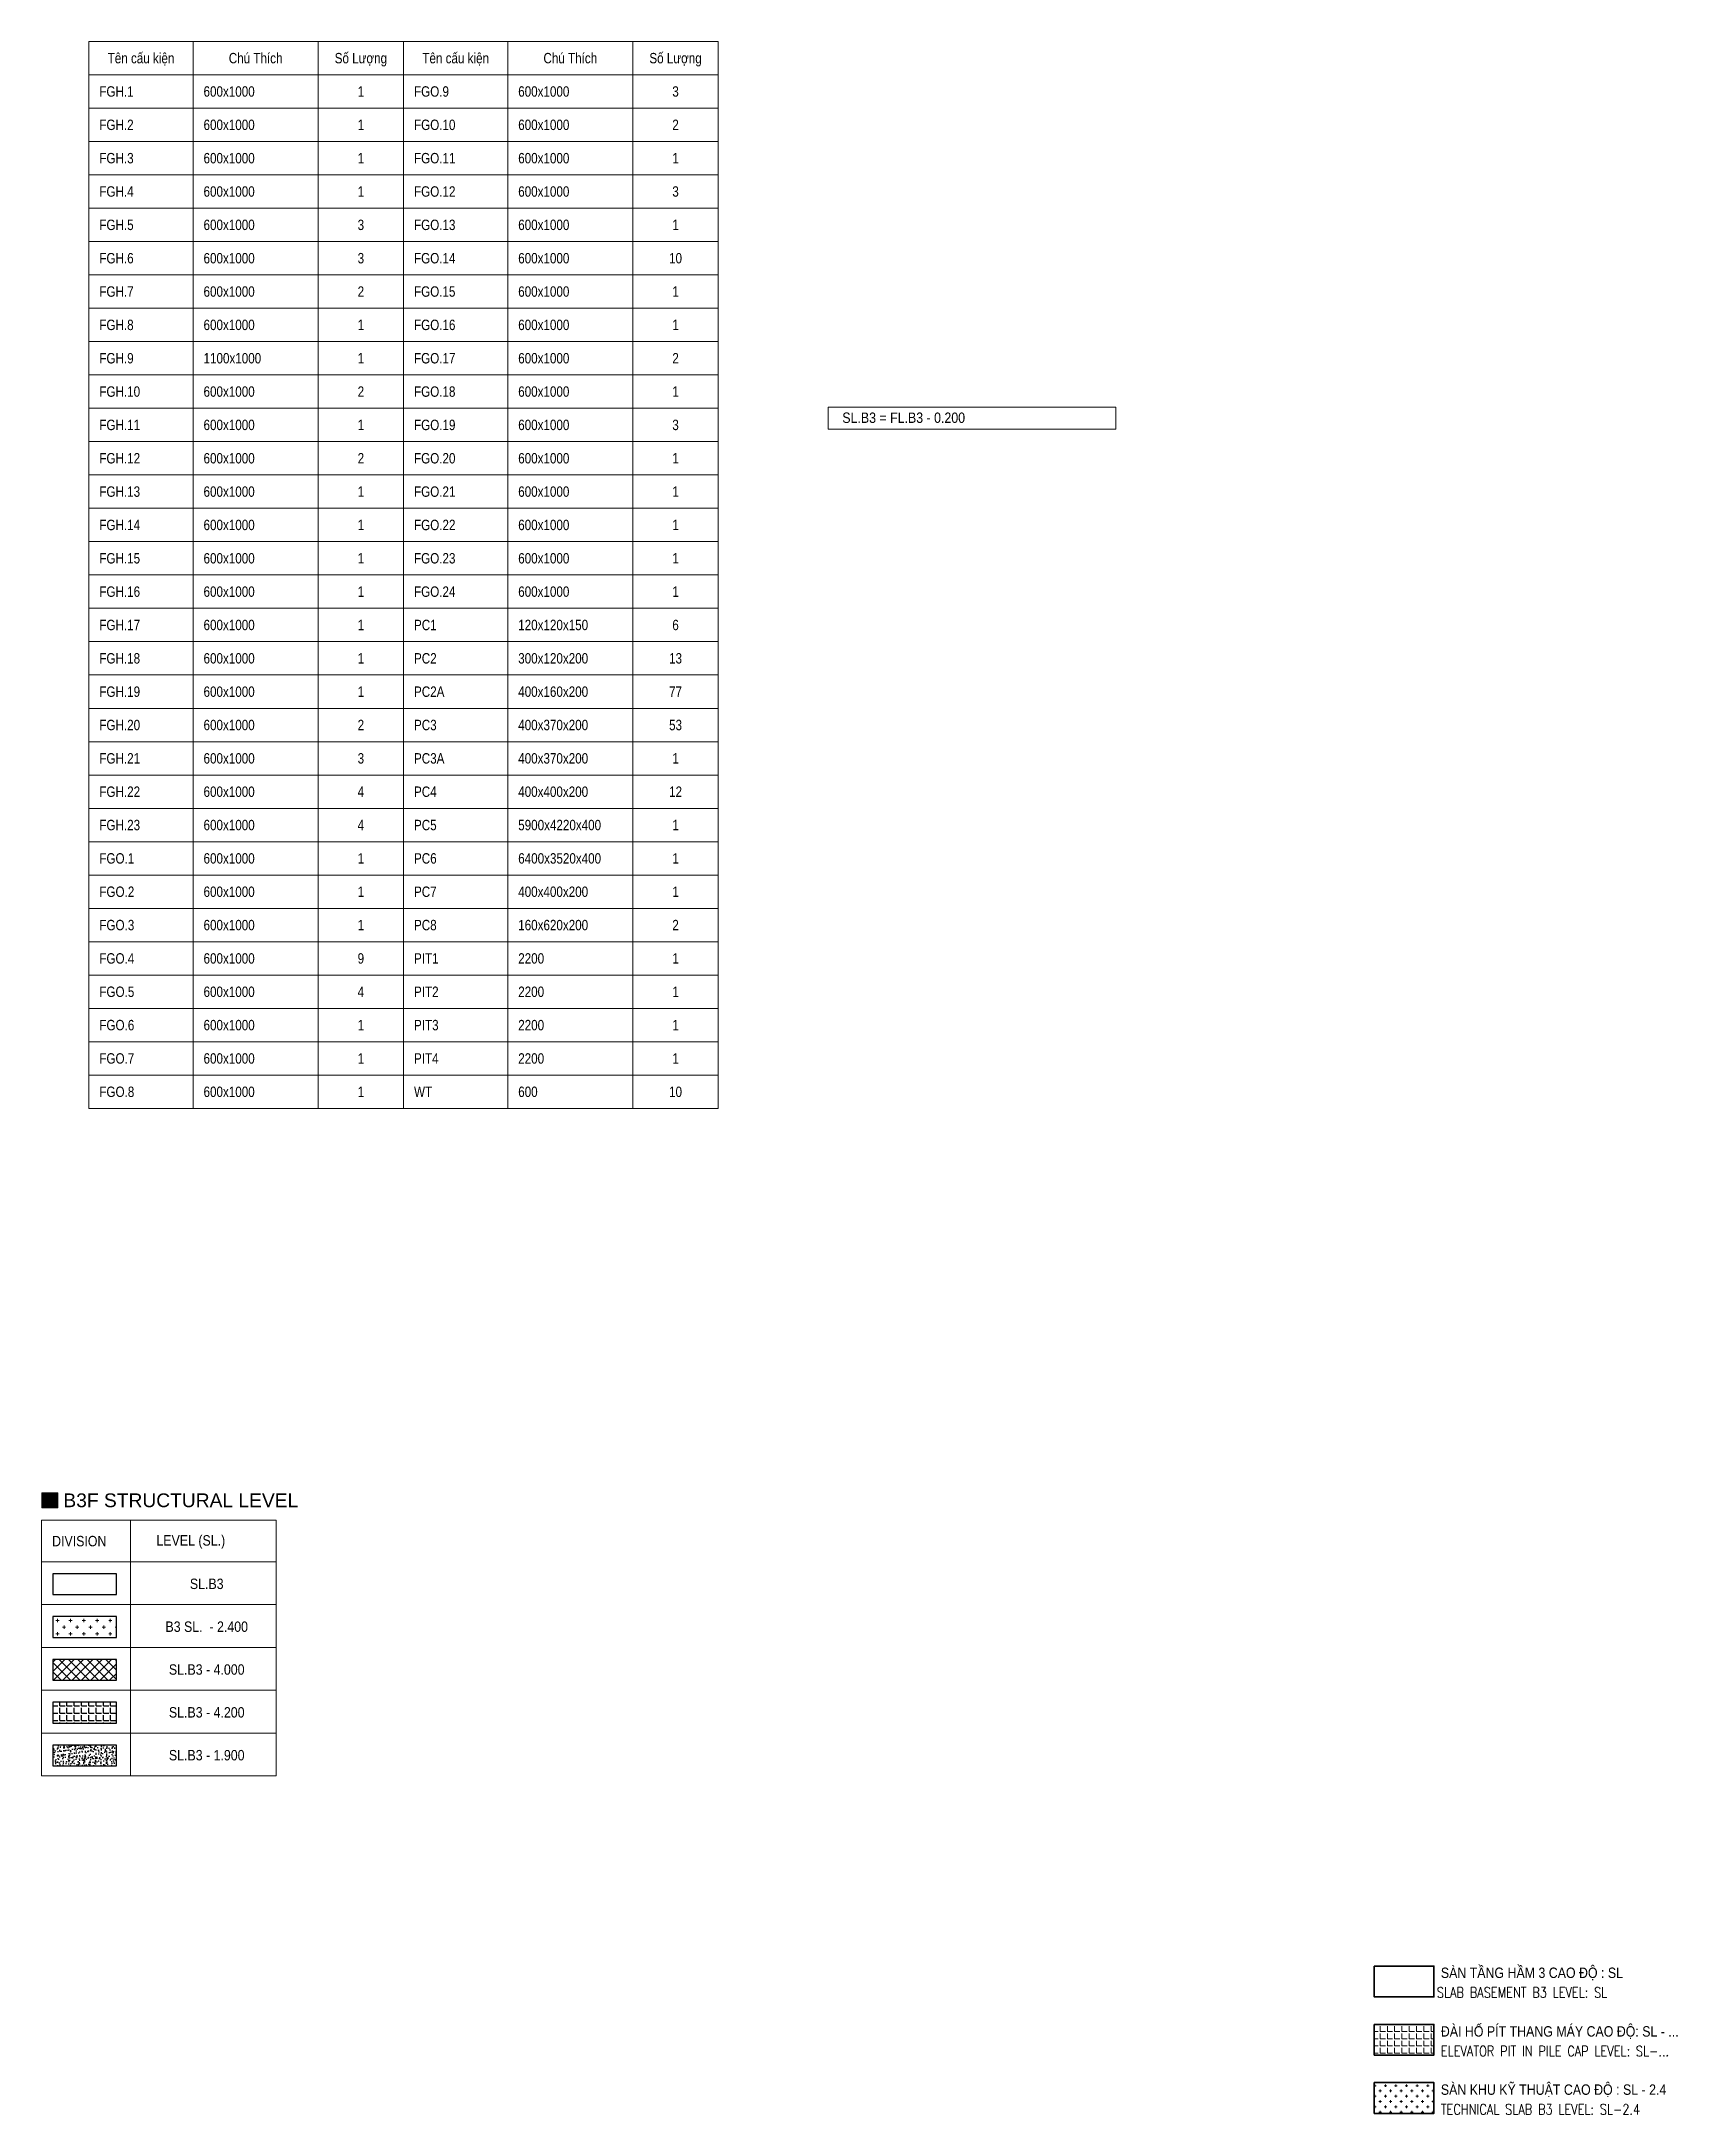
# Model space of a CAD drawing. Header units: millimetres. Extents: x -259680 to 313035, y -9280 to 90611.
# Drawn here: x 234524 to 313035, y -9280 to 90196 of the extents above; entities that cross this region are included whole.
import ezdxf
from ezdxf.enums import TextEntityAlignment as Align

# ---------------------------------------------------------------- set-up
doc = ezdxf.new("R2010")
doc.units = ezdxf.units.MM
doc.layers.get('0').update_dxf_attribs({"lineweight": 20})
doc.layers.get('Defpoints').update_dxf_attribs({"color": 151, "lineweight": 9})
for name, color, linetype, lineweight in [('$0$NDC_S_THIN LINE', 7, 'Continuous', 20), ('NDC_FRAME', 7, 'Continuous', 20), ('NDC_S_DIM', 1, 'Continuous', 15), ('NDC_S_FOUNDATION', 6, 'Continuous', 35), ('NDC_S_HATCH MATERIAL', 8, 'Continuous', 13), ('NDC_S_THIN LINE', 8, 'Continuous', 9), ('NDC_S_VN TEXT', 7, 'Continuous', 20)]:
    doc.layers.add(name, color=color, linetype=linetype, lineweight=lineweight)
for name, color, linetype in [('FOOTING BOTTOM LEVEL$0$@ SL+100 EL-1.3', 11, 'Continuous'), ('FOOTING BOTTOM LEVEL$0$@ SL+300 EL-1.1', 41, 'Continuous'), ('LEVEL-P', 8, 'Continuous')]:
    doc.layers.add(name, color=color, linetype=linetype)
doc.styles.add('FOOTING BOTTOM LEVEL$0$AREA MENSURATION$0$Style-Arial', font='arial.ttf')
doc.styles.add('NDC_ARIAL', font='arial.ttf', dxfattribs={"width": 0.85})
doc.styles.add('NDC_EN TXT', font='romans.shx', dxfattribs={"width": 0.8})

msp = doc.modelspace()

# ---------------------------------------------------------------- texts
at = {"style": 'FOOTING BOTTOM LEVEL$0$AREA MENSURATION$0$Style-Arial'}
msp.add_text('B3F STRUCTURAL LEVEL', height=660, dxfattribs=at).set_placement((235576.2, 20523.7), align=Align.TOP_LEFT)
at = {"layer": 'NDC_S_VN TEXT', "style": 'NDC_ARIAL', "width": 0.8}
for s, p in [('Tên cấu kiện', (239302.4, 89396.4)), ('Chú Thích', (244802.4, 89396.4)), ('Số Lượng', (249852.4, 89396.4)), ('Tên cấu kiện', (254402.4, 89396.4)), ('Chú Thích', (259902.4, 89396.4)), ('Số Lượng', (264952.4, 89396.4)), ('1', (249852.4, 87796.4)), ('3', (264952.4, 87796.4)), ('1', (249852.4, 86196.4)), ('2', (264952.4, 86196.4)), ('1', (249852.4, 84596.4)), ('1', (264952.4, 84596.4)), ('1', (249852.4, 82996.4)), ('3', (264952.4, 82996.4)), ('3', (249852.4, 81396.4)), ('1', (264952.4, 81396.4)), ('3', (249852.4, 79796.4)), ('10', (264952.4, 79796.4)), ('2', (249852.4, 78196.4)), ('1', (264952.4, 78196.4)), ('1', (249852.4, 76596.4)), ('1', (264952.4, 76596.4)), ('1', (249852.4, 74996.4)), ('2', (264952.4, 74996.4)), ('2', (249852.4, 73396.4)), ('1', (264952.4, 73396.4)), ('1', (249852.4, 71796.4)), ('3', (264952.4, 71796.4)), ('2', (249852.4, 70196.4)), ('1', (264952.4, 70196.4)), ('1', (249852.4, 68596.4)), ('1', (264952.4, 68596.4)), ('1', (249852.4, 66996.4)), ('1', (264952.4, 66996.4)), ('1', (249852.4, 65396.4)), ('1', (264952.4, 65396.4)), ('1', (249852.4, 63796.4)), ('1', (264952.4, 63796.4)), ('1', (249852.4, 62196.4)), ('6', (264952.4, 62196.4)), ('1', (249852.4, 60596.4)), ('13', (264952.4, 60596.4)), ('1', (249852.4, 58996.4)), ('77', (264952.4, 58996.4)), ('2', (249852.4, 57396.4)), ('53', (264952.4, 57396.4)), ('3', (249852.4, 55796.4)), ('1', (264952.4, 55796.4)), ('4', (249852.4, 54196.4)), ('12', (264952.4, 54196.4)), ('4', (249852.4, 52596.4)), ('1', (264952.4, 52596.4)), ('1', (249852.4, 50996.4)), ('1', (264952.4, 50996.4)), ('1', (249852.4, 49396.4)), ('1', (264952.4, 49396.4)), ('1', (249852.4, 47796.4)), ('2', (264952.4, 47796.4)), ('9', (249852.4, 46196.4)), ('1', (264952.4, 46196.4)), ('4', (249852.4, 44596.4)), ('1', (264952.4, 44596.4)), ('1', (249852.4, 42996.4)), ('1', (264952.4, 42996.4)), ('1', (249852.4, 41396.4)), ('1', (264952.4, 41396.4)), ('1', (249852.4, 39796.4)), ('10', (264952.4, 39796.4))]:
    msp.add_text(s, height=500, dxfattribs=at).set_placement(p, align=Align.MIDDLE_CENTER)
at = {"layer": 'NDC_S_VN TEXT'}
for s, style, width, p in [('FGH.1', 'NDC_ARIAL', 0.8, (237302.4, 87796.4)), ('600x1000', 'NDC_ARIAL', 0.8, (242302.4, 87796.4)), ('FGO.9', 'NDC_ARIAL', 0.8, (252402.4, 87796.4)), ('600x1000', 'NDC_ARIAL', 0.8, (257402.4, 87796.4)), ('FGH.2', 'NDC_ARIAL', 0.8, (237302.4, 86196.4)), ('600x1000', 'NDC_ARIAL', 0.8, (242302.4, 86196.4)), ('FGO.10', 'NDC_ARIAL', 0.8, (252402.4, 86196.4)), ('600x1000', 'NDC_ARIAL', 0.8, (257402.4, 86196.4)), ('FGH.3', 'NDC_ARIAL', 0.8, (237302.4, 84596.4)), ('600x1000', 'NDC_ARIAL', 0.8, (242302.4, 84596.4)), ('FGO.11', 'NDC_ARIAL', 0.8, (252402.4, 84596.4)), ('600x1000', 'NDC_ARIAL', 0.8, (257402.4, 84596.4)), ('FGH.4', 'NDC_ARIAL', 0.8, (237302.4, 82996.4)), ('600x1000', 'NDC_ARIAL', 0.8, (242302.4, 82996.4)), ('FGO.12', 'NDC_ARIAL', 0.8, (252402.4, 82996.4)), ('600x1000', 'NDC_ARIAL', 0.8, (257402.4, 82996.4)), ('FGH.5', 'NDC_ARIAL', 0.8, (237302.4, 81396.4)), ('600x1000', 'NDC_ARIAL', 0.8, (242302.4, 81396.4)), ('FGO.13', 'NDC_ARIAL', 0.8, (252402.4, 81396.4)), ('600x1000', 'NDC_ARIAL', 0.8, (257402.4, 81396.4)), ('FGH.6', 'NDC_ARIAL', 0.8, (237302.4, 79796.4)), ('600x1000', 'NDC_ARIAL', 0.8, (242302.4, 79796.4)), ('FGO.14', 'NDC_ARIAL', 0.8, (252402.4, 79796.4)), ('600x1000', 'NDC_ARIAL', 0.8, (257402.4, 79796.4)), ('FGH.7', 'NDC_ARIAL', 0.8, (237302.4, 78196.4)), ('600x1000', 'NDC_ARIAL', 0.8, (242302.4, 78196.4)), ('FGO.15', 'NDC_ARIAL', 0.8, (252402.4, 78196.4)), ('600x1000', 'NDC_ARIAL', 0.8, (257402.4, 78196.4)), ('FGH.8', 'NDC_ARIAL', 0.8, (237302.4, 76596.4)), ('600x1000', 'NDC_ARIAL', 0.8, (242302.4, 76596.4)), ('FGO.16', 'NDC_ARIAL', 0.8, (252402.4, 76596.4)), ('600x1000', 'NDC_ARIAL', 0.8, (257402.4, 76596.4)), ('FGH.9', 'NDC_ARIAL', 0.8, (237302.4, 74996.4)), ('1100x1000', 'NDC_ARIAL', 0.8, (242302.4, 74996.4)), ('FGO.17', 'NDC_ARIAL', 0.8, (252402.4, 74996.4)), ('600x1000', 'NDC_ARIAL', 0.8, (257402.4, 74996.4)), ('FGH.10', 'NDC_ARIAL', 0.8, (237302.4, 73396.4)), ('600x1000', 'NDC_ARIAL', 0.8, (242302.4, 73396.4)), ('FGO.18', 'NDC_ARIAL', 0.8, (252402.4, 73396.4)), ('600x1000', 'NDC_ARIAL', 0.8, (257402.4, 73396.4)), ('FGH.11', 'NDC_ARIAL', 0.8, (237302.4, 71796.4)), ('600x1000', 'NDC_ARIAL', 0.8, (242302.4, 71796.4)), ('FGO.19', 'NDC_ARIAL', 0.8, (252402.4, 71796.4)), ('600x1000', 'NDC_ARIAL', 0.8, (257402.4, 71796.4)), ('SL.B3 = FL.B3 - 0.200', 'NDC_ARIAL', 0.85, (272954.6, 72141.8)), ('FGH.12', 'NDC_ARIAL', 0.8, (237302.4, 70196.4)), ('600x1000', 'NDC_ARIAL', 0.8, (242302.4, 70196.4)), ('FGO.20', 'NDC_ARIAL', 0.8, (252402.4, 70196.4)), ('600x1000', 'NDC_ARIAL', 0.8, (257402.4, 70196.4)), ('FGH.13', 'NDC_ARIAL', 0.8, (237302.4, 68596.4)), ('600x1000', 'NDC_ARIAL', 0.8, (242302.4, 68596.4)), ('FGO.21', 'NDC_ARIAL', 0.8, (252402.4, 68596.4)), ('600x1000', 'NDC_ARIAL', 0.8, (257402.4, 68596.4)), ('FGH.14', 'NDC_ARIAL', 0.8, (237302.4, 66996.4)), ('600x1000', 'NDC_ARIAL', 0.8, (242302.4, 66996.4)), ('FGO.22', 'NDC_ARIAL', 0.8, (252402.4, 66996.4)), ('600x1000', 'NDC_ARIAL', 0.8, (257402.4, 66996.4)), ('FGH.15', 'NDC_ARIAL', 0.8, (237302.4, 65396.4)), ('600x1000', 'NDC_ARIAL', 0.8, (242302.4, 65396.4)), ('FGO.23', 'NDC_ARIAL', 0.8, (252402.4, 65396.4)), ('600x1000', 'NDC_ARIAL', 0.8, (257402.4, 65396.4)), ('FGH.16', 'NDC_ARIAL', 0.8, (237302.4, 63796.4)), ('600x1000', 'NDC_ARIAL', 0.8, (242302.4, 63796.4)), ('FGO.24', 'NDC_ARIAL', 0.8, (252402.4, 63796.4)), ('600x1000', 'NDC_ARIAL', 0.8, (257402.4, 63796.4)), ('FGH.17', 'NDC_ARIAL', 0.8, (237302.4, 62196.4)), ('600x1000', 'NDC_ARIAL', 0.8, (242302.4, 62196.4)), ('PC1', 'NDC_ARIAL', 0.8, (252402.4, 62196.4)), ('120x120x150', 'NDC_ARIAL', 0.8, (257402.4, 62196.4)), ('FGH.18', 'NDC_ARIAL', 0.8, (237302.4, 60596.4)), ('600x1000', 'NDC_ARIAL', 0.8, (242302.4, 60596.4)), ('PC2', 'NDC_ARIAL', 0.8, (252402.4, 60596.4)), ('300x120x200', 'NDC_ARIAL', 0.8, (257402.4, 60596.4)), ('FGH.19', 'NDC_ARIAL', 0.8, (237302.4, 58996.4)), ('600x1000', 'NDC_ARIAL', 0.8, (242302.4, 58996.4)), ('PC2A', 'NDC_ARIAL', 0.8, (252402.4, 58996.4)), ('400x160x200', 'NDC_ARIAL', 0.8, (257402.4, 58996.4)), ('FGH.20', 'NDC_ARIAL', 0.8, (237302.4, 57396.4)), ('600x1000', 'NDC_ARIAL', 0.8, (242302.4, 57396.4)), ('PC3', 'NDC_ARIAL', 0.8, (252402.4, 57396.4)), ('400x370x200', 'NDC_ARIAL', 0.8, (257402.4, 57396.4)), ('FGH.21', 'NDC_ARIAL', 0.8, (237302.4, 55796.4)), ('600x1000', 'NDC_ARIAL', 0.8, (242302.4, 55796.4)), ('PC3A', 'NDC_ARIAL', 0.8, (252402.4, 55796.4)), ('400x370x200', 'NDC_ARIAL', 0.8, (257402.4, 55796.4)), ('FGH.22', 'NDC_ARIAL', 0.8, (237302.4, 54196.4)), ('600x1000', 'NDC_ARIAL', 0.8, (242302.4, 54196.4)), ('PC4', 'NDC_ARIAL', 0.8, (252402.4, 54196.4)), ('400x400x200', 'NDC_ARIAL', 0.8, (257402.4, 54196.4)), ('FGH.23', 'NDC_ARIAL', 0.8, (237302.4, 52596.4)), ('600x1000', 'NDC_ARIAL', 0.8, (242302.4, 52596.4)), ('PC5', 'NDC_ARIAL', 0.8, (252402.4, 52596.4)), ('5900x4220x400', 'NDC_ARIAL', 0.8, (257402.4, 52596.4)), ('FGO.1', 'NDC_ARIAL', 0.8, (237302.4, 50996.4)), ('600x1000', 'NDC_ARIAL', 0.8, (242302.4, 50996.4)), ('PC6', 'NDC_ARIAL', 0.8, (252402.4, 50996.4)), ('6400x3520x400', 'NDC_ARIAL', 0.8, (257402.4, 50996.4)), ('FGO.2', 'NDC_ARIAL', 0.8, (237302.4, 49396.4)), ('600x1000', 'NDC_ARIAL', 0.8, (242302.4, 49396.4)), ('PC7', 'NDC_ARIAL', 0.8, (252402.4, 49396.4)), ('400x400x200', 'NDC_ARIAL', 0.8, (257402.4, 49396.4)), ('FGO.3', 'NDC_ARIAL', 0.8, (237302.4, 47796.4)), ('600x1000', 'NDC_ARIAL', 0.8, (242302.4, 47796.4)), ('PC8', 'NDC_ARIAL', 0.8, (252402.4, 47796.4)), ('160x620x200', 'NDC_ARIAL', 0.8, (257402.4, 47796.4)), ('FGO.4', 'NDC_ARIAL', 0.8, (237302.4, 46196.4)), ('600x1000', 'NDC_ARIAL', 0.8, (242302.4, 46196.4)), ('PIT1', 'NDC_ARIAL', 0.8, (252402.4, 46196.4)), ('2200', 'NDC_ARIAL', 0.8, (257402.4, 46196.4)), ('FGO.5', 'NDC_ARIAL', 0.8, (237302.4, 44596.4)), ('600x1000', 'NDC_ARIAL', 0.8, (242302.4, 44596.4)), ('PIT2', 'NDC_ARIAL', 0.8, (252402.4, 44596.4)), ('2200', 'NDC_ARIAL', 0.8, (257402.4, 44596.4)), ('FGO.6', 'NDC_ARIAL', 0.8, (237302.4, 42996.4)), ('600x1000', 'NDC_ARIAL', 0.8, (242302.4, 42996.4)), ('PIT3', 'NDC_ARIAL', 0.8, (252402.4, 42996.4)), ('2200', 'NDC_ARIAL', 0.8, (257402.4, 42996.4)), ('FGO.7', 'NDC_ARIAL', 0.8, (237302.4, 41396.4)), ('600x1000', 'NDC_ARIAL', 0.8, (242302.4, 41396.4)), ('PIT4', 'NDC_ARIAL', 0.8, (252402.4, 41396.4)), ('2200', 'NDC_ARIAL', 0.8, (257402.4, 41396.4)), ('FGO.8', 'NDC_ARIAL', 0.8, (237302.4, 39796.4)), ('600x1000', 'NDC_ARIAL', 0.8, (242302.4, 39796.4)), ('WT', 'NDC_ARIAL', 0.8, (252402.4, 39796.4)), ('600', 'NDC_ARIAL', 0.8, (257402.4, 39796.4)), ('SÀN TẦNG HẦM 3 CAO ĐỘ : SL', 'NDC_ARIAL', 0.85, (301676.1, -2478.1)), (' SLAB BASEMENT B3 LEVEL: SL', 'NDC_EN TXT', 0.8, (301210.7, -3422.2)), ('ĐÀI HỐ PÍT THANG MÁY CAO ĐỘ: SL - ...', 'NDC_ARIAL', 0.85, (301676.1, -5290.9)), ('ELEVATOR PIT IN PILE CAP LEVEL: SL-...', 'NDC_EN TXT', 0.8, (301675.1, -6236.6)), ('SÀN KHU KỸ THUẬT CAO ĐỘ : SL - 2.4', 'NDC_ARIAL', 0.85, (301676.1, -8084.6)), ('TECHNICAL SLAB B3 LEVEL: SL-2.4', 'NDC_EN TXT', 0.8, (301675.1, -9030.3))]:
    msp.add_text(s, height=500, dxfattribs=dict(at, style=style, width=width)).set_placement(p, align=Align.MIDDLE_LEFT)
at = {"layer": 'NDC_S_VN TEXT', "style": 'NDC_ARIAL', "width": 0.85}
for s, p in [('DIVISION', (235035, 18486.3)), ('LEVEL (SL.)', (240041.2, 18520.9))]:
    msp.add_text(s, height=500, dxfattribs=at).set_placement(p, align=Align.TOP_LEFT)
for s, p in [('SL.B3', (242454.9, 15935.6)), ('B3 SL.  - 2.400', (242454.9, 13880)), ('SL.B3 - 4.000', (242454.9, 11824.4)), ('SL.B3 - 4.200', (242454.9, 9768.8)), ('SL.B3 - 1.900', (242454.9, 7713.3))]:
    msp.add_text(s, height=500, dxfattribs=at).set_placement(p, align=Align.CENTER)

# ---------------------------------------------------------------- hatches: boundary and pattern name
at = {"layer": '$0$NDC_S_THIN LINE', "ltscale": 100}
h = msp.add_hatch(color=251, dxfattribs=at)
h.dxf.hatch_style = 1
h.paths.add_polyline_path([(235312.5, 20559.9), (234542.4, 20559.9), (234542.4, 19827.7), (235312.5, 19827.7)])
at = {"layer": 'LEVEL-P'}
h = msp.add_hatch(dxfattribs=at)
h.set_pattern_fill('ANGLE', color=256, scale=50)
h.set_pattern_definition([(0, (-325495.66, 11728.8), (0, 349.25), [254, -95.25]), (90, (-325495.66, 11728.8), (-349.25, 2e-14), [254, -95.25])])
h.paths.add_polyline_path([(238122.5, 10501.3), (235072.1, 10501.3), (235072.1, 9501.3), (238122.5, 9501.3)])
h = msp.add_hatch(dxfattribs=at)
h.set_pattern_fill('AR-CONC', color=256, scale=2)
h.paths.add_polyline_path([(238122.5, 8445.7), (235072.1, 8445.7), (235072.1, 7445.7), (238122.5, 7445.7)])
at = {"layer": 'NDC_S_DIM', "ltscale": 100}
h = msp.add_hatch(dxfattribs=at)
h.set_pattern_fill('ANSI37', color=251, scale=100)
h.set_pattern_definition([(45, (0, 4111.17), (-224.5064, 224.5064), []), (135, (0, 4111.17), (-224.5064, -224.5064), [])])
h.paths.add_polyline_path([(238122.5, 12556.8), (235072.1, 12556.8), (235072.1, 11556.8), (238122.5, 11556.8)])
at = {"layer": 'NDC_S_HATCH MATERIAL', "ltscale": 100}
h = msp.add_hatch(dxfattribs=at)
h.set_pattern_fill('ANGLE', color=256, scale=50)
h.set_pattern_definition([(0, (64762.6, -7387.2), (0, 349.25), [254, -95.25]), (90, (64762.6, -7387.2), (-349.25, 2e-14), [254, -95.25])])
h.paths.add_polyline_path([(298482.9, -4954), (301344.7, -4954), (301344.7, -6429.5), (298482.9, -6429.5)])
at = {"layer": 'NDC_S_THIN LINE', "ltscale": 100}
h = msp.add_hatch(dxfattribs=at)
h.set_pattern_fill('CROSS', color=256, scale=50)
h.set_pattern_definition([(0, (-325495.66, 13784.4), (317.5, 317.5), [158.75, -476.25]), (90, (-325416.3, 13705.02), (-317.5, 317.5), [158.75, -476.25])])
h.paths.add_polyline_path([(238122.5, 14612.4), (235072.1, 14612.4), (235072.1, 13612.4), (238122.5, 13612.4)])
h = msp.add_hatch(dxfattribs=at)
h.set_pattern_fill('CROSS', color=251, scale=40)
h.set_pattern_definition([(0, (64762.61, -7387.21), (254, 254), [127, -381]), (90, (64826.11, -7450.71), (-254, 254), [127, -381])])
h.paths.add_polyline_path([(298482.9, -7747.7), (301344.7, -7747.7), (301344.7, -9223.2), (298482.9, -9223.2)])

# ---------------------------------------------------------------- linework, layer by layer
for p, q in [((234524.3, 19246.6), (245789.8, 19246.6)), ((234524.3, 19246.6), (234524.3, 6968.7)), ((238804.2, 19246.6), (238804.2, 6968.7)), ((245789.8, 19246.6), (245789.8, 6968.7)), ((234524.3, 17246.6), (245789.8, 17246.6)), ((234524.3, 15191), (245789.8, 15191)), ((234524.3, 13135.5), (245789.8, 13135.5)), ((234524.3, 11079.9), (245789.8, 11079.9)), ((234524.3, 9024.3), (245789.8, 9024.3)), ((234524.3, 6968.7), (245789.8, 6968.7))]:
    msp.add_line(p, q)
msp.add_lwpolyline([(234542.4, 20559.9), (235312.5, 20559.9), (235312.5, 19827.7), (234542.4, 19827.7)], close=True)
at = {"layer": 'Defpoints', "ltscale": 100}
msp.add_lwpolyline([(272277.1, 72652.6), (286077.1, 72652.6), (286077.1, 71592.6), (272277.1, 71592.6)], close=True, dxfattribs=at)
at = {"layer": 'FOOTING BOTTOM LEVEL$0$@ SL+100 EL-1.3', "color": 7}
for points in [[(238122.5, 14612.4), (235072.1, 14612.4), (235072.1, 13612.4), (238122.5, 13612.4)], [(238122.5, 12556.8), (235072.1, 12556.8), (235072.1, 11556.8), (238122.5, 11556.8)], [(238122.5, 10501.3), (235072.1, 10501.3), (235072.1, 9501.3), (238122.5, 9501.3)], [(238122.5, 8445.7), (235072.1, 8445.7), (235072.1, 7445.7), (238122.5, 7445.7)]]:
    msp.add_lwpolyline(points, close=True, dxfattribs=at)
at = {"layer": 'FOOTING BOTTOM LEVEL$0$@ SL+300 EL-1.1', "color": 7}
msp.add_lwpolyline([(238122.5, 16668), (235072.1, 16668), (235072.1, 15668), (238122.5, 15668)], close=True, dxfattribs=at)
at = {"layer": 'NDC_FRAME'}
for p, q in [((236802.4, 90196.4), (236802.4, 38996.4)), ((236802.4, 90196.4), (251902.4, 90196.4)), ((241802.4, 90196.4), (241802.4, 38996.4)), ((247802.4, 90196.4), (247802.4, 38996.4)), ((251902.4, 90196.4), (251902.4, 38996.4)), ((251902.4, 90196.4), (251902.4, 38996.4)), ((251902.4, 90196.4), (267002.4, 90196.4)), ((256902.4, 90196.4), (256902.4, 38996.4)), ((262902.4, 90196.4), (262902.4, 38996.4)), ((267002.4, 90196.4), (267002.4, 38996.4)), ((236802.4, 88596.4), (251902.4, 88596.4)), ((251902.4, 88596.4), (267002.4, 88596.4)), ((236802.4, 86996.4), (251902.4, 86996.4)), ((251902.4, 86996.4), (267002.4, 86996.4)), ((236802.4, 85396.4), (251902.4, 85396.4)), ((251902.4, 85396.4), (267002.4, 85396.4)), ((236802.4, 83796.4), (251902.4, 83796.4)), ((251902.4, 83796.4), (267002.4, 83796.4)), ((236802.4, 82196.4), (251902.4, 82196.4)), ((251902.4, 82196.4), (267002.4, 82196.4)), ((236802.4, 80596.4), (251902.4, 80596.4)), ((251902.4, 80596.4), (267002.4, 80596.4)), ((236802.4, 78996.4), (251902.4, 78996.4)), ((251902.4, 78996.4), (267002.4, 78996.4)), ((236802.4, 77396.4), (251902.4, 77396.4)), ((251902.4, 77396.4), (267002.4, 77396.4)), ((236802.4, 75796.4), (251902.4, 75796.4)), ((251902.4, 75796.4), (267002.4, 75796.4)), ((236802.4, 74196.4), (251902.4, 74196.4)), ((251902.4, 74196.4), (267002.4, 74196.4)), ((236802.4, 72596.4), (251902.4, 72596.4)), ((251902.4, 72596.4), (267002.4, 72596.4)), ((236802.4, 70996.4), (251902.4, 70996.4)), ((251902.4, 70996.4), (267002.4, 70996.4)), ((236802.4, 69396.4), (251902.4, 69396.4)), ((251902.4, 69396.4), (267002.4, 69396.4)), ((236802.4, 67796.4), (251902.4, 67796.4)), ((251902.4, 67796.4), (267002.4, 67796.4)), ((236802.4, 66196.4), (251902.4, 66196.4)), ((251902.4, 66196.4), (267002.4, 66196.4)), ((236802.4, 64596.4), (251902.4, 64596.4)), ((251902.4, 64596.4), (267002.4, 64596.4)), ((236802.4, 62996.4), (251902.4, 62996.4)), ((251902.4, 62996.4), (267002.4, 62996.4)), ((236802.4, 61396.4), (251902.4, 61396.4)), ((251902.4, 61396.4), (267002.4, 61396.4)), ((236802.4, 59796.4), (251902.4, 59796.4)), ((251902.4, 59796.4), (267002.4, 59796.4)), ((236802.4, 58196.4), (251902.4, 58196.4)), ((251902.4, 58196.4), (267002.4, 58196.4)), ((236802.4, 56596.4), (251902.4, 56596.4)), ((251902.4, 56596.4), (267002.4, 56596.4)), ((236802.4, 54996.4), (251902.4, 54996.4)), ((251902.4, 54996.4), (267002.4, 54996.4)), ((236802.4, 53396.4), (251902.4, 53396.4)), ((251902.4, 53396.4), (267002.4, 53396.4)), ((236802.4, 51796.4), (251902.4, 51796.4)), ((251902.4, 51796.4), (267002.4, 51796.4)), ((236802.4, 50196.4), (251902.4, 50196.4)), ((251902.4, 50196.4), (267002.4, 50196.4)), ((236802.4, 48596.4), (251902.4, 48596.4)), ((251902.4, 48596.4), (267002.4, 48596.4)), ((236802.4, 46996.4), (251902.4, 46996.4)), ((251902.4, 46996.4), (267002.4, 46996.4)), ((236802.4, 45396.4), (251902.4, 45396.4)), ((251902.4, 45396.4), (267002.4, 45396.4)), ((236802.4, 43796.4), (251902.4, 43796.4)), ((251902.4, 43796.4), (267002.4, 43796.4)), ((236802.4, 42196.4), (251902.4, 42196.4)), ((251902.4, 42196.4), (267002.4, 42196.4)), ((236802.4, 40596.4), (251902.4, 40596.4)), ((251902.4, 40596.4), (267002.4, 40596.4)), ((236802.4, 38996.4), (251902.4, 38996.4)), ((251902.4, 38996.4), (267002.4, 38996.4))]:
    msp.add_line(p, q, dxfattribs=at)
at = {"layer": 'NDC_S_FOUNDATION', "ltscale": 100}
for points in [[(298482.9, -2160.3), (301344.7, -2160.3), (301344.7, -3635.7), (298482.9, -3635.7)], [(298482.9, -4954), (301344.7, -4954), (301344.7, -6429.5), (298482.9, -6429.5)], [(298482.9, -7747.7), (301344.7, -7747.7), (301344.7, -9223.2), (298482.9, -9223.2)]]:
    msp.add_lwpolyline(points, close=True, dxfattribs=at)

msp.set_redraw_order([(e.dxf.handle, doc.entitydb.next_handle()) for e in msp.query("TEXT MTEXT ATTDEF DIMENSION ARC_DIMENSION")])  # texts and dimensions are drawn at this point

doc.saveas('drawing.dxf')
